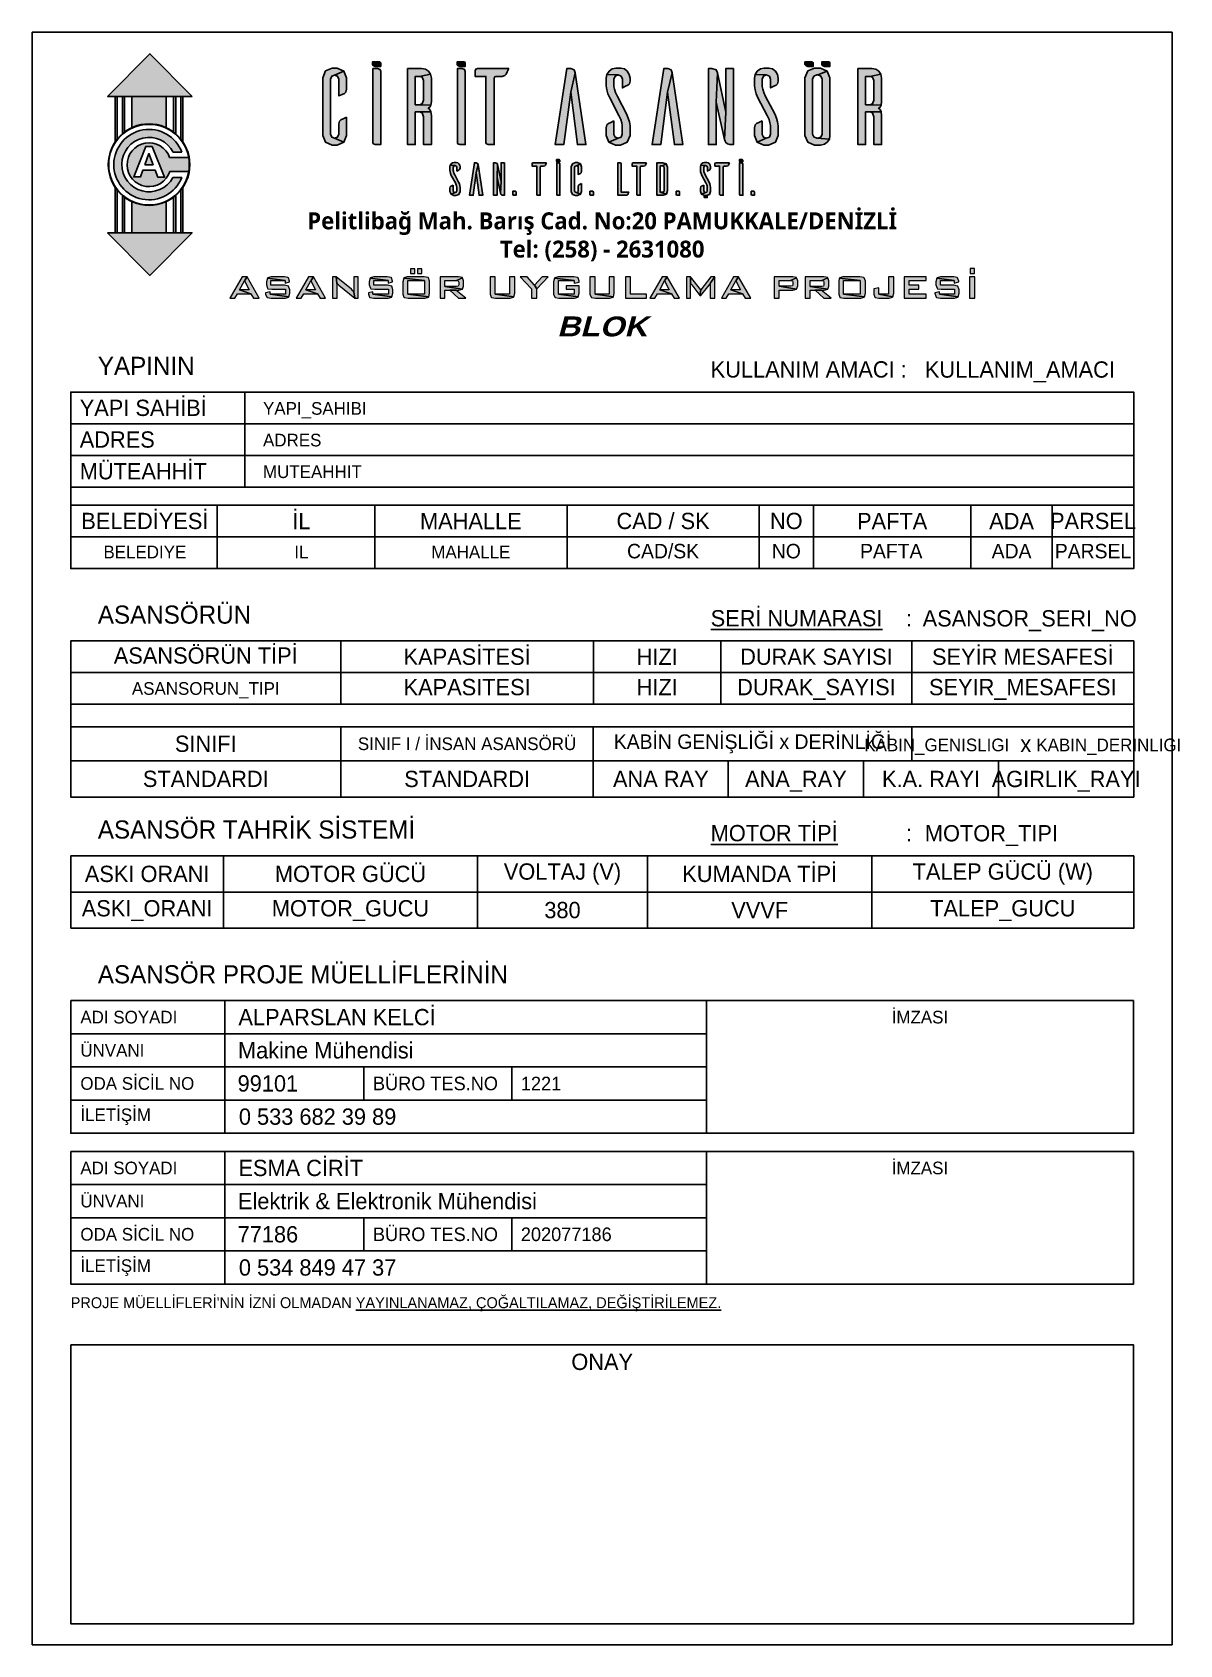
# Model space of a CAD drawing. Header units: millimetres. Extents: x 0 to 12684, y 0 to 17820.
import ezdxf
from ezdxf.enums import TextEntityAlignment as Align

# ---------------------------------------------------------------- set-up
doc = ezdxf.new("R2010")
doc.units = ezdxf.units.MM
doc.layers.add('DUVAR', color=255, linetype='Continuous', lineweight=35)
doc.layers.add('Yazılar', color=70, linetype='Continuous')
doc.styles.add('BLOK', font='', dxfattribs={"height": 0.08})
doc.styles.add('YAZI', font='seguisbi.ttf', dxfattribs={"height": 2.4})
doc.styles.add('Yazı_Başlık', font='seguisbi.ttf', dxfattribs={"height": 180})
doc.styles.get('BLOK').set_extended_font_data('Arial Black', italic=True)

msp = doc.modelspace()

# ---------------------------------------------------------------- texts
at = {"color": 0, "char_height": 200, "attachment_point": 4, "style": 'Yazı_Başlık', "bg_fill": 2}
for s, insert in [('YAPININ               ', (725, 14133)), ('ASANSÖRÜN', (725, 11383)), ('ASANSÖR TAHRİK SİSTEMİ', (725, 9008)), ('ASANSÖR PROJE MÜELLİFLERİNİN', (725, 7408))]:
    msp.add_mtext(s, dxfattribs=dict(at, insert=insert))
at = {"color": 0}
for s, insert, char_height, width, attachment_point, style in [('YAPI SAHİBİ               ', (525, 13668), 180, 2450, 4, 'Yazı_Başlık'), ('{\\C256;ADRES}', (525, 13318), 180, 2450, 4, 'Yazı_Başlık'), ('{\\C256;MÜTEAHHİT}', (525, 12968), 180, 2450, 4, 'Yazı_Başlık'), ('BELEDİYESİ             ', (1245, 12418), 180, 1600, 5, 'Yazı_Başlık'), ('İL             ', (2975, 12418), 180, 1620, 5, 'Yazı_Başlık'), ('MAHALLE            ', (4848, 12418), 180, 2125.96, 5, 'Yazı_Başlık'), ('CAD / SK', (6973, 12418), 180, 2124.04, 5, 'Yazı_Başlık'), ('NO', (8335, 12418), 180, 2124.04, 5, 'Yazı_Başlık'), ('PAFTA{\\H0.75x; }            ', (9505, 12418), 180, 1740, 5, 'Yazı_Başlık'), ('ADA            ', (10825, 12418), 180, 900, 5, 'Yazı_Başlık'), ('PARSEL            ', (11725, 12418), 180, 900, 5, 'Yazı_Başlık'), ('ADI SOYADI', (532, 6935), 140, 1596.51, 4, 'Yazı_Başlık'), ('ALPARSLAN KELCİ', (2279, 6935), 180, 3796.39, 4, 'YAZI'), ('İMZASI', (9812, 6935), 140, 4721.4, 5, 'Yazı_Başlık'), ('ÜNVANI', (532, 6568), 140, 1596.51, 4, 'Yazı_Başlık'), ('Makine Mühendisi', (2274, 6568), 180, 5177.56, 4, 'YAZI'), ('ODA SİCİL NO', (532, 6202), 140, 1596.51, 4, 'Yazı_Başlık'), ('99101', (2270, 6202), 180, 969.99, 4, 'YAZI'), ('BÜRO TES.NO', (3766, 6202), 150, 1535.13, 4, 'YAZI'), ('1221        ', (5401, 6202), 150, 1650.39, 4, 'YAZI'), ('İLETİŞİM', (532, 5835), 140, 1496.51, 4, 'Yazı_Başlık'), ('0 533 682 39 89', (2284, 5835), 180, 3796.39, 4, 'YAZI'), ('ESMA CİRİT', (2279, 5268), 180, 3796.39, 4, 'YAZI'), ('İMZASI', (9812, 5268), 140, 4721.4, 5, 'Yazı_Başlık'), ('ADI SOYADI', (532, 5268), 140, 1596.51, 4, 'Yazı_Başlık'), ('ÜNVANI', (532, 4902), 140, 1596.51, 4, 'Yazı_Başlık'), ('Elektrik & Elektronik Mühendisi', (2274, 4902), 180, 5177.56, 4, 'YAZI'), ('ODA SİCİL NO', (532, 4535), 140, 1596.51, 4, 'Yazı_Başlık'), ('BÜRO TES.NO', (3766, 4535), 150, 1535.13, 4, 'YAZI'), ('77186', (2270, 4535), 180, 969.99, 4, 'YAZI'), ('202077186', (5401, 4535), 150, 1627.59, 4, 'YAZI'), ('İLETİŞİM', (532, 4168), 140, 1496.51, 4, 'Yazı_Başlık'), ('0 534 849 47 37', (2284, 4168), 180, 3796.39, 4, 'YAZI'), ("PROJE MÜELLİFLERİ'NİN İZNİ OLMADAN {\\LYAYINLANAMAZ, ÇOĞALTILAMAZ, DEĞİŞTİRİLEMEZ.}", (425, 3840), 120, 11748.08, 1, 'YAZI')]:
    msp.add_mtext(s, dxfattribs=dict(at, insert=insert, char_height=char_height, width=width, attachment_point=attachment_point, style=style))
at = {"attachment_point": 5, "style": 'Yazı_Başlık'}
for s, insert, char_height, width in [('ASANSÖRÜN TİPİ', (1918, 10931), 180, 2985.96), ('KAPASİTESİ', (4807, 10918), 180, 2985.96), ('SEYİR MESAFESİ', (10949, 10918), 180, 2985.96), ('HIZI', (6908, 10918), 180, 1410), ('DURAK SAYISI', (8668, 10918), 180, 2985.96), ('SINIFI', (1918, 9956), 180, 2985.96), ('{\\C0;SINIF I / İNSAN ASANSÖRÜ}', (4806, 9956), 140, 2985.96), ('KABİN GENİŞLİĞİ x DERİNLİĞİ', (7962, 9956), 160, 3522.35), ('{\\C0; x }', (10949, 9956), 180, 2451.69), ('STANDARDI', (1918, 9568), 180, 2985.96), ('ANA RAY', (6948, 9568), 180, 1493.51), ('K.A. RAYI', (9935, 9568), 180, 1493.51), ('ASKI ORANI', (1270, 8518), 180, 1690), ('MOTOR GÜCÜ', (3518, 8518), 180, 2805.96), ('VOLTAJ (V)', (5861, 8518), 180, 1880), ('KUMANDA TİPİ', (8041, 8518), 180, 2480), ('TALEP GÜCÜ (W)', (10728, 8518), 180, 2894.04), ('380', (5861, 8118), 180, 1880), ('VVVF', (8041, 8118), 180, 2480)]:
    msp.add_mtext(s, dxfattribs=dict(at, insert=insert, char_height=char_height, width=width))
at = {"layer": 'DUVAR', "color": 0, "insert": (6300, 15559), "char_height": 187.528, "width": 6818.36, "attachment_point": 5, "style": 'YAZI'}
msp.add_mtext('{\\fSegoe UI Semibold|b0|i0|c0|p34;Pelitlibağ Mah. Barış Cad. No:20 PAMUKKALE/DENİZLİ   \\fSegoe UI Semibold|b0|i0|c162|p34;\\P\\fSegoe UI Semibold|b0|i0|c0|p34;Tel: (258) - 2631080}', dxfattribs=at)
at = {"layer": 'Yazılar'}
for tag, text, height, style, p in [('BLOK', '', 220, 'BLOK', (6300, 14459)), ('BELEDIYE', 'BELEDİYESİ', 140, 'YAZI', (1245, 12006)), ('IL', 'İL', 140, 'YAZI', (2975, 12006)), ('MAHALLE', 'MAHALLE', 140, 'YAZI', (4848, 12006)), ('CAD/SK', 'CAD. / SK.', 160, 'YAZI', (6973, 12006)), ('NO', '66B', 160, 'YAZI', (8335, 12006)), ('PAFTA', 'PAFTA', 160, 'YAZI', (9495, 12006)), ('ADA', 'ADA', 160, 'YAZI', (10825, 12006)), ('PARSEL', 'PARSEL', 160, 'YAZI', (11725, 12006)), ('ASANSORUN_TIPI', 'Makine Daireli', 140, 'YAZI', (1918, 10498)), ('KAPASITESI', '10 KİŞİLİK / 800 KG', 180, 'YAZI', (4807, 10493)), ('HIZI', '1,0 m / sn', 180, 'YAZI', (6908, 10493)), ('DURAK_SAYISI', '5', 180, 'YAZI', (8668, 10493)), ('SEYIR_MESAFESI', '11,2 m', 180, 'YAZI', (10949, 10493)), ('STANDARDI', 'EN81-1+A3', 180, 'YAZI', (4807, 9478)), ('ANA_RAY', '90x75x16', 180, 'YAZI', (8441, 9478)), ('AGIRLIK_RAYI', '50x50x5', 180, 'YAZI', (11428, 9478)), ('ASKI_ORANI', '1 : 1', 180, 'YAZI', (1270, 8049)), ('MOTOR_GUCU', '7,5 kW', 180, 'YAZI', (3518, 8049)), ('TALEP_GUCU', '####', 180, 'YAZI', (10728, 8049))]:
    msp.add_attdef(tag, text=text, height=height, dxfattribs=dict(at, style=style)).set_placement(p, align=Align.CENTER)
at = {"layer": 'Yazılar', "style": 'YAZI'}
for tag, p, s in [('YAPI_SAHIBI', (2551, 13593), 'YAPI SAHİBİ'), ('ADRES', (2551, 13243), 'ADRES'), ('MUTEAHHIT', (2551, 12893), 'MÜTEAHHİT'), ('KABIN_DERINLIGI', (11099, 9874), '1400 mm')]:
    msp.add_attdef(tag, p, s, height=140, dxfattribs=at)
msp.add_attdef('KABIN_GENISLIGI', text='1400 mm', height=140, dxfattribs=at).set_placement((10799, 9874), align=Align.RIGHT)

# ---------------------------------------------------------------- blocks, each defined once
blk = doc.blocks.new('Cirit Asansör')
h = blk.add_hatch(color=256)
h.dxf.hatch_style = 1
h.paths.add_polyline_path([(9.64, 23.76), (9.3, 23.93), (9.13, 24.1), (9.13, 24.61), (10.32, 24.61), (10.49, 24.61), (10.66, 24.44), (10.66, 23.76)])
h = blk.add_hatch(color=256)
h.dxf.hatch_style = 1
h.paths.add_polyline_path([(25.23, 23.76), (24.89, 23.93), (24.72, 24.1), (24.72, 24.61), (25.9, 24.61), (26.07, 24.61), (26.24, 24.44), (26.24, 23.76)])
h = blk.add_hatch(color=256)
h.dxf.hatch_style = 1
h.paths.add_polyline_path([(89.32, 23.76), (88.99, 23.93), (88.82, 24.1), (88.82, 24.61), (90, 24.61), (90.17, 24.61), (90.34, 24.44), (90.34, 23.76)])
h = blk.add_hatch(color=256)
h.dxf.hatch_style = 1
h.paths.add_polyline_path([(92.4, 23.76), (92.07, 23.93), (91.9, 24.1), (91.9, 24.61), (93.08, 24.61), (93.25, 24.61), (93.42, 24.44), (93.42, 23.76)])
h = blk.add_hatch(color=256)
h.dxf.hatch_style = 1
h.paths.add_polyline_path([(79.12, 0.03), (78.99, 0.07), (78.92, 0.2), (78.92, 0.79), (79.42, 0.79), (79.49, 0.76), (79.52, 0.69), (79.52, 0.03)])
h.paths.add_polyline_path([(77.14, 6.02), (77.33, 5.96), (77.4, 5.79), (77.4, 0.03), (76.94, 0.03), (76.81, 0.07), (76.77, 0.17), (76.77, 6.02)])
h.paths.add_polyline_path([(74.92, 6.02), (72.44, 6.02), (72.3, 5.96), (72.24, 5.86), (72.24, 5.43), (73.1, 5.43), (73.1, 0.17), (73.17, 0.07), (73.3, 0.03), (73.76, 0.03), (73.76, 5.26), (73.79, 5.36), (73.89, 5.43), (74.39, 5.43), (74.62, 5.46), (74.72, 5.59), (74.79, 5.76)])
h.paths.add_polyline_path([(70.72, 6.06), (70.32, 6.06), (70.02, 5.99), (69.79, 5.82), (69.62, 5.56), (70.48, 5.53), (70.75, 5.43), (70.85, 5.2), (70.85, 4.5), (71.08, 4.63), (71.28, 4.7), (71.38, 4.83), (71.44, 5.03), (71.44, 5.26), (71.38, 5.56), (71.21, 5.82), (70.98, 5.99)])
h.paths.add_polyline_path([(69.62, 5.56), (69.56, 5.26), (69.56, 4.67), (69.59, 4.33), (69.69, 4.04), (69.82, 3.71), (70.55, 2.32), (70.72, 1.99), (70.78, 1.75), (70.82, 1.52), (70.82, 0.86), (70.75, 0.63), (70.48, 0.53), (69.76, 0.23), (70.29, 0), (70.68, 0), (71.21, 0.2), (71.44, 0.76), (71.44, 1.49), (71.38, 1.82), (71.31, 2.12), (71.18, 2.45), (70.45, 3.81), (70.29, 4.14), (70.22, 4.4), (70.19, 4.63), (70.19, 5.2), (70.29, 5.43), (70.48, 5.53)])
h.paths.add_polyline_path([(70.19, 1.89), (69.92, 1.79), (69.72, 1.69), (69.62, 1.59), (69.56, 1.36), (69.56, 0.73), (69.76, 0.23), (70.48, 0.53), (70.29, 0.63), (70.19, 0.83)], flags=17)
h.paths.add_polyline_path([(65.29, 0.03), (65.16, 0.07), (65.12, 0.2), (65.12, 0.79), (65.62, 0.79), (65.69, 0.76), (65.72, 0.69), (65.72, 0.03)])
h.paths.add_polyline_path([(62.64, 6.02), (61.55, 6.02), (61.55, 0.03), (62.64, 0.03), (62.71, 0.03), (63.3, 0.26), (62.15, 0.6), (62.15, 5.46), (62.58, 5.46), (63.27, 5.82)])
h.paths.add_polyline_path([(63.27, 5.82), (62.58, 5.46), (62.81, 5.36), (62.87, 5.06), (62.87, 0.99), (62.81, 0.69), (62.58, 0.6), (62.15, 0.6), (63.3, 0.26), (63.5, 0.89), (63.5, 5.16), (63.5, 5.23)])
h.paths.add_polyline_path([(59.63, 6.02), (57.15, 6.02), (57.02, 5.96), (56.98, 5.86), (56.98, 5.43), (57.84, 5.43), (57.84, 0.17), (57.88, 0.07), (58.01, 0.03), (58.47, 0.03), (58.47, 5.26), (58.54, 5.36), (58.64, 5.43), (59.1, 5.43), (59.33, 5.46), (59.43, 5.59), (59.53, 5.76)])
h.paths.add_polyline_path([(54.8, 6.02), (54.37, 6.02), (54.37, 0.03), (55.83, 0.03), (56.06, 0.07), (56.16, 0.2), (56.26, 0.36), (56.35, 0.63), (54.96, 0.63), (54.96, 5.86), (54.93, 5.96)])
h.paths.add_polyline_path([(49.41, 0.03), (49.27, 0.07), (49.21, 0.2), (49.21, 0.79), (49.74, 0.79), (49.77, 0.76), (49.84, 0.69), (49.84, 0.03)])
h.paths.add_polyline_path([(46.92, 6.06), (46.53, 6.06), (46, 5.86), (46, 5.82), (45.77, 5.29), (45.77, 3.01), (45.77, 0.76), (46, 0.2), (46.53, 0), (46.92, 0), (47.45, 0.23), (46.73, 0.53), (46.49, 0.63), (46.39, 0.86), (46.39, 3.01), (46.39, 5.2), (46.49, 5.43), (46.73, 5.49), (47.45, 5.82)])
h.paths.add_polyline_path([(47.45, 5.82), (46.73, 5.49), (46.96, 5.43), (47.02, 5.2), (47.02, 3.87), (47.29, 3.97), (47.49, 4.07), (47.59, 4.17), (47.65, 4.4), (47.65, 5.29)])
h.paths.add_polyline_path([(47.65, 2.18), (47.39, 2.08), (47.22, 1.99), (47.09, 1.89), (47.02, 1.65), (47.02, 0.86), (46.96, 0.63), (46.73, 0.53), (47.45, 0.23), (47.65, 0.76)])
h.paths.add_polyline_path([(43.45, 6.02), (43.61, 5.96), (43.68, 5.79), (43.68, 0.03), (43.25, 0.03), (43.12, 0.07), (43.08, 0.17), (43.08, 6.02)])
h.paths.add_polyline_path([(41.2, 6.02), (38.72, 6.02), (38.58, 5.96), (38.55, 5.86), (38.55, 5.43), (39.41, 5.43), (39.41, 0.17), (39.44, 0.07), (39.58, 0.03), (40.04, 0.03), (40.04, 5.26), (40.11, 5.36), (40.21, 5.43), (40.67, 5.43), (40.9, 5.46), (41, 5.59), (41.1, 5.76)])
h.paths.add_polyline_path([(35.18, 0.03), (35.04, 0.07), (34.98, 0.2), (34.98, 0.79), (35.47, 0.79), (35.54, 0.76), (35.61, 0.69), (35.61, 0.03)])
h.paths.add_polyline_path([(31.77, 6.02), (31.47, 6.02), (31.47, 0.03), (32.1, 0.03), (32.1, 3.38), (32.2, 5.69), (32.1, 5.92)])
h.paths.add_polyline_path([(33.46, 6.02), (32.83, 6.02), (32.83, 2.58), (32.76, 0.43), (32.79, 0.3), (32.86, 0.17), (32.96, 0.07), (33.19, 0.03), (33.46, 0.03)])
h.paths.add_polyline_path([(32.2, 5.69), (32.1, 3.38), (32.76, 0.43), (32.83, 2.58)])
h.paths.add_polyline_path([(28.26, 6.02), (27.93, 6.02), (27.04, 0.03), (27.7, 0.03), (28.26, 4.17), (28.59, 5.69), (28.52, 5.92)])
h.paths.add_polyline_path([(28.59, 5.69), (28.26, 4.17), (28.79, 0.03), (29.45, 0.03)])
h.paths.add_polyline_path([(24.55, 6.06), (24.19, 6.06), (23.89, 5.99), (23.63, 5.82), (23.46, 5.56), (24.36, 5.53), (24.59, 5.43), (24.69, 5.2), (24.69, 4.5), (24.95, 4.63), (25.12, 4.7), (25.25, 4.83), (25.28, 5.03), (25.28, 5.26), (25.22, 5.56), (25.08, 5.82), (24.85, 5.99)])
h.paths.add_polyline_path([(23.46, 5.56), (23.4, 5.26), (23.4, 4.67), (23.46, 4.33), (23.53, 4.04), (23.66, 3.71), (24.42, 2.32), (24.55, 1.99), (24.62, 1.75), (24.69, 1.52), (24.69, 0.86), (24.59, 0.63), (24.36, 0.53), (23.63, 0.23), (24.16, 0), (24.52, 0), (25.08, 0.2), (25.28, 0.76), (25.28, 1.49), (25.25, 1.82), (25.15, 2.12), (25.02, 2.45), (24.29, 3.81), (24.16, 4.14), (24.06, 4.4), (24.02, 4.63), (24.02, 5.2), (24.12, 5.43), (24.36, 5.53)])
h.paths.add_polyline_path([(24.02, 1.89), (23.76, 1.79), (23.59, 1.69), (23.46, 1.59), (23.4, 1.36), (23.4, 0.73), (23.63, 0.23), (24.36, 0.53), (24.12, 0.63), (24.02, 0.83)], flags=17)
h.paths.add_polyline_path([(101.16, 23.36), (98.58, 23.36), (98.58, 9.37), (100, 9.37), (100, 15.39), (100.76, 15.39), (102.88, 15.39), (102.68, 15.82), (102.38, 16.08), (102.68, 16.28), (102.88, 16.65), (100, 16.71), (100, 21.94), (100.76, 21.94), (102.81, 22.34), (102.45, 22.87), (101.86, 23.27)])
h.paths.add_polyline_path([(102.81, 22.34), (100.76, 21.94), (101.29, 21.81), (101.52, 21.21), (101.52, 17.54), (101.29, 16.91), (100.76, 16.71), (100, 16.71), (102.88, 16.65), (102.95, 17.31), (102.95, 21.64)])
h.paths.add_polyline_path([(102.88, 15.39), (100.76, 15.39), (101.29, 15.22), (101.52, 14.5), (101.52, 9.37), (102.95, 9.37), (102.95, 14.73)])
h.paths.add_polyline_path([(91.7, 23.46), (90.6, 23.46), (89.35, 22.93), (88.82, 21.68), (88.82, 11.05), (89.35, 9.8), (90.6, 9.27), (91.7, 9.27), (92.39, 9.43), (92.92, 9.83), (93.32, 10.36), (91, 10.53), (90.47, 10.79), (90.24, 11.32), (90.24, 21.45), (90.47, 21.97), (91, 22.21), (91.2, 22.21), (92.92, 22.9)])
h.paths.add_polyline_path([(92.92, 22.9), (91.2, 22.21), (91.76, 21.97), (91.99, 21.45), (91.99, 11.32), (91.76, 10.76), (91.2, 10.53), (91, 10.53), (93.32, 10.36), (93.42, 11.05), (93.42, 21.68)])
h.paths.add_polyline_path([(82.17, 23.46), (81.31, 23.46), (80.61, 23.3), (80.01, 22.87), (79.65, 22.31), (81.7, 22.21), (82.27, 21.97), (82.5, 21.45), (82.5, 19.82), (83.09, 20.12), (83.52, 20.32), (83.79, 20.59), (83.89, 21.08), (83.89, 21.61), (83.75, 22.31), (83.39, 22.9), (82.86, 23.3)])
h.paths.add_polyline_path([(79.65, 22.31), (79.52, 21.61), (79.52, 20.19), (79.62, 19.46), (79.82, 18.73), (80.15, 17.97), (81.84, 14.73), (82.2, 14), (82.36, 13.4), (82.46, 12.87), (82.46, 11.29), (82.27, 10.76), (81.7, 10.53), (80.01, 9.83), (81.24, 9.27), (82.1, 9.27), (82.13, 9.27), (83.39, 9.8), (83.89, 11.05), (83.89, 12.81), (83.79, 13.57), (83.56, 14.26), (83.26, 15.03), (81.57, 18.24), (81.24, 18.96), (81.04, 19.56), (80.94, 20.09), (80.94, 21.45), (81.17, 21.97), (81.7, 22.21)])
h.paths.add_polyline_path([(80.94, 13.74), (80.35, 13.44), (79.92, 13.24), (79.65, 13.01), (79.52, 12.48), (79.52, 11.05), (80.01, 9.83), (81.7, 10.53), (81.17, 10.76), (80.94, 11.25)], flags=17)
h.paths.add_polyline_path([(71.68, 23.36), (71.05, 23.36), (71.05, 9.37), (72.47, 9.37), (72.47, 17.21), (72.7, 22.6), (72.47, 23.13)])
h.paths.add_polyline_path([(75.65, 23.36), (74.22, 23.36), (74.22, 15.32), (73.99, 10.29), (74.09, 10.03), (74.26, 9.73), (74.52, 9.5), (74.99, 9.37), (75.65, 9.37)])
h.paths.add_polyline_path([(72.7, 22.6), (72.47, 17.21), (73.99, 10.29), (74.22, 15.32)])
h.paths.add_polyline_path([(63.54, 23.36), (62.81, 23.36), (60.66, 9.37), (62.24, 9.37), (63.5, 19.03), (64.33, 22.6), (64.16, 23.13)])
h.paths.add_polyline_path([(64.33, 22.6), (63.5, 19.03), (64.76, 9.37), (66.32, 9.37)])
h.paths.add_polyline_path([(54.87, 23.46), (54.01, 23.46), (53.31, 23.3), (52.75, 22.87), (52.35, 22.31), (54.4, 22.21), (54.96, 21.97), (55.2, 21.45), (55.2, 19.82), (55.79, 20.12), (56.22, 20.32), (56.49, 20.59), (56.59, 21.08), (56.59, 21.61), (56.45, 22.31), (56.09, 22.9), (55.56, 23.3)])
h.paths.add_polyline_path([(52.35, 22.31), (52.22, 21.61), (52.22, 20.19), (52.32, 19.46), (52.52, 18.73), (52.85, 17.97), (54.53, 14.73), (54.9, 14), (55.06, 13.4), (55.16, 12.87), (55.16, 11.29), (54.96, 10.76), (54.4, 10.53), (52.71, 9.83), (53.94, 9.27), (54.83, 9.27), (56.09, 9.8), (56.59, 11.05), (56.59, 12.81), (56.49, 13.57), (56.26, 14.26), (55.96, 15.03), (54.27, 18.24), (53.94, 18.96), (53.74, 19.56), (53.64, 20.09), (53.64, 21.45), (53.87, 21.97), (54.4, 22.21)])
h.paths.add_polyline_path([(53.64, 13.74), (53.05, 13.44), (52.62, 13.24), (52.35, 13.01), (52.22, 12.48), (52.22, 11.05), (52.71, 9.83), (54.4, 10.53), (53.87, 10.76), (53.64, 11.25)], flags=17)
h.paths.add_polyline_path([(45.7, 23.36), (44.94, 23.36), (42.82, 9.37), (44.38, 9.37), (45.67, 19.03), (46.46, 22.6), (46.29, 23.13)])
h.paths.add_polyline_path([(46.46, 22.6), (45.67, 19.03), (46.89, 9.37), (48.48, 9.37)])
h.paths.add_polyline_path([(34.25, 23.36), (28.49, 23.36), (28.16, 23.27), (28.06, 22.93), (28.06, 21.94), (30.05, 21.94), (30.05, 9.7), (30.15, 9.5), (30.48, 9.37), (31.57, 9.37), (31.57, 21.61), (31.67, 21.84), (31.9, 21.94), (33.03, 21.94), (33.55, 22.07), (33.79, 22.34), (33.98, 22.77)])
h.paths.add_polyline_path([(25.65, 23.36), (26.11, 23.2), (26.24, 22.84), (26.24, 9.37), (25.22, 9.37), (24.88, 9.5), (24.79, 9.7), (24.79, 23.36)])
h.paths.add_polyline_path([(18.2, 23.36), (15.62, 23.36), (15.62, 9.37), (17.04, 9.37), (17.04, 15.39), (17.8, 15.39), (19.92, 15.39), (19.72, 15.82), (19.42, 16.08), (19.72, 16.28), (19.92, 16.65), (17.04, 16.71), (17.04, 21.94), (17.8, 21.94), (19.85, 22.34), (19.49, 22.87), (18.9, 23.27)])
h.paths.add_polyline_path([(19.85, 22.34), (17.8, 21.94), (18.33, 21.81), (18.56, 21.21), (18.56, 17.54), (18.33, 16.91), (17.8, 16.71), (17.04, 16.71), (19.92, 16.65), (19.99, 17.31), (19.99, 21.64)])
h.paths.add_polyline_path([(19.92, 15.39), (17.8, 15.39), (18.33, 15.22), (18.56, 14.5), (18.56, 9.37), (19.99, 9.37), (19.99, 14.73)])
h.paths.add_polyline_path([(10.09, 23.36), (10.56, 23.2), (10.66, 22.84), (10.66, 9.37), (9.63, 9.37), (9.33, 9.5), (9.23, 9.7), (9.23, 23.36)])
h.paths.add_polyline_path([(2.65, 23.46), (1.75, 23.46), (0.5, 22.93), (0, 21.68), (0, 16.38), (0, 16.35), (0, 11.05), (0.5, 9.8), (1.75, 9.27), (2.65, 9.27), (3.87, 9.83), (2.18, 10.53), (1.65, 10.76), (1.42, 11.29), (1.42, 16.35), (1.42, 16.38), (1.42, 21.45), (1.65, 21.97), (2.18, 22.14), (3.87, 22.9)])
h.paths.add_polyline_path([(3.87, 22.9), (2.18, 22.14), (2.71, 21.97), (2.95, 21.45), (2.95, 18.33), (3.54, 18.6), (3.97, 18.8), (4.24, 19.06), (4.37, 19.56), (4.37, 21.68)])
h.paths.add_polyline_path([(4.37, 14.43), (3.77, 14.13), (3.34, 13.93), (3.08, 13.7), (2.95, 13.17), (2.95, 11.29), (2.71, 10.76), (2.18, 10.53), (3.87, 9.83), (4.37, 11.05)])
h = blk.add_hatch(color=256)
h.dxf.hatch_style = 1
h.paths.add_polyline_path([(43.23, 6.22), (43.1, 6.26), (43.07, 6.39), (43.07, 6.6), (43.56, 6.6), (43.63, 6.57), (43.66, 6.5), (43.66, 6.22)])
h = blk.add_hatch(color=256)
h.dxf.hatch_style = 1
h.paths.add_polyline_path([(76.92, 6.22), (76.79, 6.26), (76.76, 6.39), (76.76, 6.6), (77.25, 6.6), (77.32, 6.57), (77.35, 6.5), (77.35, 6.22)])
h = blk.add_hatch(color=256)
h.dxf.hatch_style = 1
h.paths.add_polyline_path([(70.4, -0.38), (70.27, -0.35), (70.24, -0.22), (70.24, 0), (70.73, 0), (70.8, -0.03), (70.83, -0.1), (70.83, -0.38)])
for points in [[(9.64, 23.76), (9.3, 23.93), (9.3, 23.93), (9.13, 24.1), (9.13, 24.1), (9.13, 24.61), (10.32, 24.61), (10.49, 24.61), (10.49, 24.61), (10.66, 24.44), (10.66, 24.44), (10.66, 23.76), (9.64, 23.76), (9.64, 23.76)], [(25.23, 23.76), (24.89, 23.93), (24.89, 23.93), (24.72, 24.1), (24.72, 24.1), (24.72, 24.61), (25.9, 24.61), (26.07, 24.61), (26.07, 24.61), (26.24, 24.44), (26.24, 24.44), (26.24, 23.76), (25.23, 23.76), (25.23, 23.76)], [(89.32, 23.76), (88.99, 23.93), (88.99, 23.93), (88.82, 24.1), (88.82, 24.1), (88.82, 24.61), (90, 24.61), (90.17, 24.61), (90.17, 24.61), (90.34, 24.44), (90.34, 24.44), (90.34, 23.76), (89.32, 23.76), (89.32, 23.76)], [(92.4, 23.76), (92.07, 23.93), (92.07, 23.93), (91.9, 24.1), (91.9, 24.1), (91.9, 24.61), (93.08, 24.61), (93.25, 24.61), (93.25, 24.61), (93.42, 24.44), (93.42, 24.44), (93.42, 23.76), (92.4, 23.76), (92.4, 23.76)], [(2.65, 23.46), (1.75, 23.46), (0.5, 22.93), (0.5, 22.93), (0, 21.68), (0, 16.38), (0, 16.35), (0, 11.05), (0.5, 9.8), (0.5, 9.8), (1.75, 9.27), (2.65, 9.27), (3.87, 9.83), (2.18, 10.53), (1.65, 10.76), (1.42, 11.29), (1.42, 16.35), (1.42, 16.38), (1.42, 21.45), (1.65, 21.97), (2.18, 22.14), (3.87, 22.9)], [(3.87, 22.9), (2.18, 22.14), (2.71, 21.97), (2.95, 21.45), (2.95, 18.33), (3.54, 18.6), (3.97, 18.8), (4.24, 19.06), (4.37, 19.56), (4.37, 21.68)], [(10.09, 23.36), (10.56, 23.2), (10.56, 23.2), (10.66, 22.84), (10.66, 22.84), (10.66, 9.37), (9.63, 9.37), (9.33, 9.5), (9.33, 9.5), (9.23, 9.7), (9.23, 9.7), (9.23, 23.36), (10.09, 23.36), (10.09, 23.36)], [(18.2, 23.36), (15.62, 23.36), (15.62, 9.37), (17.04, 9.37), (17.04, 15.39), (17.8, 15.39), (19.92, 15.39), (19.72, 15.82), (19.42, 16.08), (19.72, 16.28), (19.92, 16.65), (17.04, 16.71), (17.04, 21.94), (17.8, 21.94), (19.85, 22.34), (19.49, 22.87), (18.9, 23.27)], [(19.85, 22.34), (17.8, 21.94), (18.33, 21.81), (18.56, 21.21), (18.56, 17.54), (18.33, 16.91), (17.8, 16.71), (17.04, 16.71), (19.92, 16.65), (19.99, 17.31), (19.99, 21.64)], [(25.65, 23.36), (26.11, 23.2), (26.11, 23.2), (26.24, 22.84), (26.24, 22.84), (26.24, 9.37), (25.22, 9.37), (24.88, 9.5), (24.88, 9.5), (24.79, 9.7), (24.79, 9.7), (24.79, 23.36), (25.65, 23.36), (25.65, 23.36)], [(34.25, 23.36), (28.49, 23.36), (28.16, 23.27), (28.06, 22.93), (28.06, 21.94), (30.05, 21.94), (30.05, 9.7), (30.15, 9.5), (30.48, 9.37), (31.57, 9.37), (31.57, 21.61), (31.67, 21.84), (31.9, 21.94), (33.03, 21.94), (33.55, 22.07), (33.79, 22.34), (33.98, 22.77)], [(45.7, 23.36), (44.94, 23.36), (42.82, 9.37), (44.38, 9.37), (45.67, 19.03), (46.46, 22.6), (46.29, 23.13)], [(46.46, 22.6), (45.67, 19.03), (46.89, 9.37), (48.48, 9.37)], [(52.35, 22.31), (52.22, 21.61), (52.22, 20.19), (52.32, 19.46), (52.52, 18.73), (52.85, 17.97), (54.53, 14.73), (54.9, 14), (55.06, 13.4), (55.16, 12.87), (55.16, 11.29), (54.96, 10.76), (54.4, 10.53), (52.71, 9.83), (53.94, 9.27), (54.83, 9.27), (54.83, 9.27), (56.09, 9.8), (56.59, 11.05), (56.59, 12.81), (56.49, 13.57), (56.26, 14.26), (55.96, 15.03), (54.27, 18.24), (53.94, 18.96), (53.74, 19.56), (53.64, 20.09), (53.64, 21.45), (53.87, 21.97), (54.4, 22.21)], [(54.87, 23.46), (54.01, 23.46), (53.31, 23.3), (52.75, 22.87), (52.35, 22.31), (54.4, 22.21), (54.96, 21.97), (55.2, 21.45), (55.2, 19.82), (55.79, 20.12), (56.22, 20.32), (56.49, 20.59), (56.59, 21.08), (56.59, 21.61), (56.45, 22.31), (56.09, 22.9), (55.56, 23.3)], [(63.54, 23.36), (62.81, 23.36), (60.66, 9.37), (62.24, 9.37), (63.5, 19.03), (64.33, 22.6), (64.16, 23.13)], [(64.33, 22.6), (63.5, 19.03), (64.76, 9.37), (66.32, 9.37)], [(71.68, 23.36), (71.05, 23.36), (71.05, 9.37), (72.47, 9.37), (72.47, 17.21), (72.7, 22.6), (72.47, 23.13)], [(72.7, 22.6), (72.47, 17.21), (73.99, 10.29), (74.22, 15.32)], [(75.65, 23.36), (74.22, 23.36), (74.22, 15.32), (73.99, 10.29), (74.09, 10.03), (74.26, 9.73), (74.52, 9.5), (74.99, 9.37), (75.65, 9.37)], [(79.65, 22.31), (79.52, 21.61), (79.52, 20.19), (79.62, 19.46), (79.82, 18.73), (80.15, 17.97), (81.84, 14.73), (82.2, 14), (82.36, 13.4), (82.46, 12.87), (82.46, 11.29), (82.27, 10.76), (81.7, 10.53), (80.01, 9.83), (81.24, 9.27), (82.1, 9.27), (82.13, 9.27), (83.39, 9.8), (83.89, 11.05), (83.89, 12.81), (83.79, 13.57), (83.56, 14.26), (83.26, 15.03), (81.57, 18.24), (81.24, 18.96), (81.04, 19.56), (80.94, 20.09), (80.94, 21.45), (81.17, 21.97), (81.7, 22.21)], [(82.17, 23.46), (81.31, 23.46), (80.61, 23.3), (80.01, 22.87), (79.65, 22.31), (81.7, 22.21), (82.27, 21.97), (82.5, 21.45), (82.5, 19.82), (83.09, 20.12), (83.52, 20.32), (83.79, 20.59), (83.89, 21.08), (83.89, 21.61), (83.75, 22.31), (83.39, 22.9), (82.86, 23.3)], [(91.7, 23.46), (90.6, 23.46), (89.35, 22.93), (89.35, 22.93), (88.82, 21.68), (88.82, 11.05), (88.82, 11.05), (89.35, 9.8), (90.6, 9.27), (91.7, 9.27), (92.39, 9.43), (92.92, 9.83), (93.32, 10.36), (91, 10.53), (90.47, 10.79), (90.24, 11.32), (90.24, 21.45), (90.47, 21.97), (91, 22.21), (91.2, 22.21), (92.92, 22.9)], [(92.92, 22.9), (91.2, 22.21), (91.76, 21.97), (91.99, 21.45), (91.99, 11.32), (91.76, 10.76), (91.2, 10.53), (91, 10.53), (93.32, 10.36), (93.42, 11.05), (93.42, 21.68)], [(101.16, 23.36), (98.58, 23.36), (98.58, 9.37), (100, 9.37), (100, 15.39), (100.76, 15.39), (102.88, 15.39), (102.68, 15.82), (102.38, 16.08), (102.68, 16.28), (102.88, 16.65), (100, 16.71), (100, 21.94), (100.76, 21.94), (102.81, 22.34), (102.45, 22.87), (101.86, 23.27)], [(102.81, 22.34), (100.76, 21.94), (101.29, 21.81), (101.52, 21.21), (101.52, 17.54), (101.29, 16.91), (100.76, 16.71), (100, 16.71), (102.88, 16.65), (102.95, 17.31), (102.95, 21.64)], [(19.92, 15.39), (17.8, 15.39), (18.33, 15.22), (18.56, 14.5), (18.56, 9.37), (19.99, 9.37), (19.99, 14.73)], [(102.88, 15.39), (100.76, 15.39), (101.29, 15.22), (101.52, 14.5), (101.52, 9.37), (102.95, 9.37), (102.95, 14.73)], [(4.37, 14.43), (3.77, 14.13), (3.34, 13.93), (3.08, 13.7), (2.95, 13.17), (2.95, 11.29), (2.71, 10.76), (2.18, 10.53), (3.87, 9.83), (4.37, 11.05)], [(53.64, 13.74), (53.05, 13.44), (52.62, 13.24), (52.35, 13.01), (52.22, 12.48), (52.22, 11.05), (52.71, 9.83), (54.4, 10.53), (53.87, 10.76), (53.64, 11.25)], [(80.94, 13.74), (80.35, 13.44), (79.92, 13.24), (79.65, 13.01), (79.52, 12.48), (79.52, 11.05), (80.01, 9.83), (81.7, 10.53), (81.17, 10.76), (80.94, 11.25)], [(24.55, 6.06), (24.19, 6.06), (23.89, 5.99), (23.63, 5.82), (23.46, 5.56), (24.36, 5.53), (24.59, 5.43), (24.69, 5.2), (24.69, 4.5), (24.95, 4.63), (25.12, 4.7), (25.25, 4.83), (25.28, 5.03), (25.28, 5.26), (25.22, 5.56), (25.08, 5.82), (24.85, 5.99)], [(28.26, 6.02), (27.93, 6.02), (27.04, 0.03), (27.7, 0.03), (28.26, 4.17), (28.59, 5.69), (28.52, 5.92)], [(31.77, 6.02), (31.47, 6.02), (31.47, 0.03), (32.1, 0.03), (32.1, 3.38), (32.2, 5.69), (32.1, 5.92)], [(33.46, 6.02), (32.83, 6.02), (32.83, 2.58), (32.76, 0.43), (32.79, 0.3), (32.86, 0.17), (32.96, 0.07), (33.19, 0.03), (33.46, 0.03)], [(41.2, 6.02), (38.72, 6.02), (38.58, 5.96), (38.55, 5.86), (38.55, 5.43), (39.41, 5.43), (39.41, 0.17), (39.44, 0.07), (39.58, 0.03), (40.04, 0.03), (40.04, 5.26), (40.11, 5.36), (40.21, 5.43), (40.67, 5.43), (40.9, 5.46), (41, 5.59), (41.1, 5.76)], [(43.23, 6.22), (43.1, 6.26), (43.1, 6.26), (43.07, 6.39), (43.07, 6.39), (43.07, 6.6), (43.56, 6.6), (43.63, 6.57), (43.63, 6.57), (43.66, 6.5), (43.66, 6.5), (43.66, 6.22), (43.23, 6.22), (43.23, 6.22)], [(43.45, 6.02), (43.61, 5.96), (43.61, 5.96), (43.68, 5.79), (43.68, 5.79), (43.68, 0.03), (43.25, 0.03), (43.12, 0.07), (43.12, 0.07), (43.08, 0.17), (43.08, 0.17), (43.08, 6.02), (43.45, 6.02), (43.45, 6.02)], [(46.92, 6.06), (46.53, 6.06), (46, 5.86), (46, 5.82), (45.77, 5.29), (45.77, 3.01), (45.77, 3.01), (45.77, 0.76), (46, 0.2), (46, 0.2), (46.53, 0), (46.92, 0), (47.45, 0.23), (46.73, 0.53), (46.49, 0.63), (46.39, 0.86), (46.39, 3.01), (46.39, 3.01), (46.39, 5.2), (46.49, 5.43), (46.73, 5.49), (47.45, 5.82)], [(54.8, 6.02), (54.37, 6.02), (54.37, 0.03), (55.83, 0.03), (56.06, 0.07), (56.16, 0.2), (56.26, 0.36), (56.35, 0.63), (54.96, 0.63), (54.96, 5.86), (54.93, 5.96)], [(59.63, 6.02), (57.15, 6.02), (57.02, 5.96), (56.98, 5.86), (56.98, 5.43), (57.84, 5.43), (57.84, 0.17), (57.88, 0.07), (58.01, 0.03), (58.47, 0.03), (58.47, 5.26), (58.54, 5.36), (58.64, 5.43), (59.1, 5.43), (59.33, 5.46), (59.43, 5.59), (59.53, 5.76)], [(62.64, 6.02), (61.55, 6.02), (61.55, 0.03), (62.64, 0.03), (62.71, 0.03), (63.3, 0.26), (62.15, 0.6), (62.15, 5.46), (62.58, 5.46), (63.27, 5.82)], [(70.72, 6.06), (70.32, 6.06), (70.02, 5.99), (69.79, 5.82), (69.62, 5.56), (70.48, 5.53), (70.75, 5.43), (70.85, 5.2), (70.85, 4.5), (71.08, 4.63), (71.28, 4.7), (71.38, 4.83), (71.44, 5.03), (71.44, 5.26), (71.38, 5.56), (71.21, 5.82), (70.98, 5.99)], [(74.92, 6.02), (72.44, 6.02), (72.3, 5.96), (72.24, 5.86), (72.24, 5.43), (73.1, 5.43), (73.1, 0.17), (73.17, 0.07), (73.3, 0.03), (73.76, 0.03), (73.76, 5.26), (73.79, 5.36), (73.89, 5.43), (74.39, 5.43), (74.62, 5.46), (74.72, 5.59), (74.79, 5.76)], [(76.92, 6.22), (76.79, 6.26), (76.79, 6.26), (76.76, 6.39), (76.76, 6.39), (76.76, 6.6), (77.25, 6.6), (77.32, 6.57), (77.32, 6.57), (77.35, 6.5), (77.35, 6.5), (77.35, 6.22), (76.92, 6.22), (76.92, 6.22)], [(77.14, 6.02), (77.33, 5.96), (77.33, 5.96), (77.4, 5.79), (77.4, 5.79), (77.4, 0.03), (76.94, 0.03), (76.81, 0.07), (76.81, 0.07), (76.77, 0.17), (76.77, 0.17), (76.77, 6.02), (77.14, 6.02), (77.14, 6.02)], [(23.46, 5.56), (23.4, 5.26), (23.4, 4.67), (23.46, 4.33), (23.53, 4.04), (23.66, 3.71), (24.42, 2.32), (24.55, 1.99), (24.62, 1.75), (24.69, 1.52), (24.69, 0.86), (24.59, 0.63), (24.36, 0.53), (23.63, 0.23), (24.16, 0), (24.52, 0), (24.52, 0), (25.08, 0.2), (25.28, 0.76), (25.28, 1.49), (25.25, 1.82), (25.15, 2.12), (25.02, 2.45), (24.29, 3.81), (24.16, 4.14), (24.06, 4.4), (24.02, 4.63), (24.02, 5.2), (24.12, 5.43), (24.36, 5.53)], [(28.59, 5.69), (28.26, 4.17), (28.79, 0.03), (29.45, 0.03)], [(32.2, 5.69), (32.1, 3.38), (32.76, 0.43), (32.83, 2.58)], [(47.45, 5.82), (46.73, 5.49), (46.96, 5.43), (47.02, 5.2), (47.02, 3.87), (47.29, 3.97), (47.49, 4.07), (47.59, 4.17), (47.65, 4.4), (47.65, 5.29)], [(63.27, 5.82), (62.58, 5.46), (62.81, 5.36), (62.87, 5.06), (62.87, 0.99), (62.81, 0.69), (62.58, 0.6), (62.15, 0.6), (63.3, 0.26), (63.5, 0.89), (63.5, 5.16), (63.5, 5.23)], [(69.62, 5.56), (69.56, 5.26), (69.56, 4.67), (69.59, 4.33), (69.69, 4.04), (69.82, 3.71), (70.55, 2.32), (70.72, 1.99), (70.78, 1.75), (70.82, 1.52), (70.82, 0.86), (70.75, 0.63), (70.48, 0.53), (69.76, 0.23), (70.29, 0), (70.68, 0), (70.68, 0), (71.21, 0.2), (71.44, 0.76), (71.44, 1.49), (71.38, 1.82), (71.31, 2.12), (71.18, 2.45), (70.45, 3.81), (70.29, 4.14), (70.22, 4.4), (70.19, 4.63), (70.19, 5.2), (70.29, 5.43), (70.48, 5.53)], [(24.02, 1.89), (23.76, 1.79), (23.59, 1.69), (23.46, 1.59), (23.4, 1.36), (23.4, 0.73), (23.63, 0.23), (24.36, 0.53), (24.12, 0.63), (24.02, 0.83)], [(35.18, 0.03), (35.04, 0.07), (35.04, 0.07), (34.98, 0.2), (34.98, 0.2), (34.98, 0.79), (35.47, 0.79), (35.54, 0.76), (35.54, 0.76), (35.61, 0.69), (35.61, 0.69), (35.61, 0.03), (35.18, 0.03), (35.18, 0.03)], [(47.65, 2.18), (47.39, 2.08), (47.22, 1.99), (47.09, 1.89), (47.02, 1.65), (47.02, 0.86), (46.96, 0.63), (46.73, 0.53), (47.45, 0.23), (47.65, 0.76)], [(49.41, 0.03), (49.27, 0.07), (49.27, 0.07), (49.21, 0.2), (49.21, 0.2), (49.21, 0.79), (49.74, 0.79), (49.77, 0.76), (49.77, 0.76), (49.84, 0.69), (49.84, 0.69), (49.84, 0.03), (49.41, 0.03), (49.41, 0.03)], [(65.29, 0.03), (65.16, 0.07), (65.16, 0.07), (65.12, 0.2), (65.12, 0.2), (65.12, 0.79), (65.62, 0.79), (65.69, 0.76), (65.69, 0.76), (65.72, 0.69), (65.72, 0.69), (65.72, 0.03), (65.29, 0.03), (65.29, 0.03)], [(70.19, 1.89), (69.92, 1.79), (69.72, 1.69), (69.62, 1.59), (69.56, 1.36), (69.56, 0.73), (69.76, 0.23), (70.48, 0.53), (70.29, 0.63), (70.19, 0.83)], [(70.4, -0.38), (70.27, -0.35), (70.27, -0.35), (70.24, -0.22), (70.24, -0.22), (70.24, 0), (70.73, 0), (70.8, -0.03), (70.8, -0.03), (70.83, -0.1), (70.83, -0.1), (70.83, -0.38), (70.4, -0.38), (70.4, -0.38)], [(79.12, 0.03), (78.99, 0.07), (78.99, 0.07), (78.92, 0.2), (78.92, 0.2), (78.92, 0.79), (79.42, 0.79), (79.49, 0.76), (79.49, 0.76), (79.52, 0.69), (79.52, 0.69), (79.52, 0.03), (79.12, 0.03), (79.12, 0.03)]]:
    blk.add_lwpolyline(points, close=True)
blk = doc.blocks.new('A$C07f04f2d')
h = blk.add_hatch(color=256)
h.dxf.hatch_style = 1
h.paths.add_polyline_path([(8231, 329), (8184, 329), (8184, 274), (8231, 274)])
h.paths.add_polyline_path([(8235, 237), (8176, 237), (8176, 0), (8235, 0)])
h.paths.add_polyline_path([(8001, 237), (7862, 237), (7855, 237), (7818, 227), (7815, 223), (8008, 197), (8008, 168), (8059, 183), (8059, 186), (8059, 190), (8045, 227), (8041, 230)])
h.paths.add_polyline_path([(7815, 223), (7804, 183), (7804, 157), (7804, 150), (7818, 110), (7822, 106), (7862, 99), (8012, 99), (8012, 44), (7844, 44), (8052, 15), (8063, 55), (8063, 88), (8063, 95), (8048, 135), (8045, 135), (8001, 146), (7855, 146), (7855, 197), (8008, 197)])
h.paths.add_polyline_path([(7844, 73), (7793, 62), (7793, 55), (7796, 47), (7807, 11), (7811, 7), (7855, 0), (8001, 0), (8012, 0), (8048, 11), (8052, 15), (7844, 44)])
h.paths.add_polyline_path([(7698, 237), (7453, 237), (7453, 0), (7698, 0), (7698, 44), (7508, 44), (7508, 102), (7617, 102), (7617, 146), (7508, 146), (7508, 197), (7698, 197)])
h.paths.add_polyline_path([(7340, 237), (7281, 237), (7281, 44), (7175, 44), (7329, 15), (7340, 55)])
h.paths.add_polyline_path([(7175, 117), (7117, 106), (7117, 55), (7117, 47), (7128, 11), (7135, 7), (7175, 0), (7281, 0), (7289, 0), (7325, 11), (7329, 15), (7175, 44)])
h.paths.add_polyline_path([(6963, 237), (6788, 237), (6777, 237), (6741, 227), (6737, 223), (6967, 197), (6967, 44), (6784, 44), (7015, 15), (7026, 55), (7026, 183), (7026, 190), (7011, 227), (7007, 230)])
h.paths.add_polyline_path([(6737, 223), (6730, 183), (6730, 55), (6730, 47), (6741, 11), (6744, 7), (6788, 0), (6963, 0), (6974, 0), (7011, 11), (7015, 15), (6784, 44), (6784, 197), (6967, 197)])
h.paths.add_polyline_path([(6565, 237), (6361, 237), (6361, 0), (6415, 0), (6415, 91), (6470, 91), (6536, 91), (6565, 91), (6569, 91), (6609, 102), (6415, 132), (6415, 197), (6543, 197), (6609, 227), (6609, 230)])
h.paths.add_polyline_path([(6609, 227), (6543, 197), (6562, 194), (6565, 179), (6565, 150), (6562, 135), (6543, 132), (6415, 132), (6609, 102), (6620, 135), (6620, 194)])
h.paths.add_polyline_path([(6536, 91), (6470, 91), (6565, 0), (6646, 0)])
h.paths.add_polyline_path([(6222, 237), (6017, 237), (6017, 0), (6072, 0), (6072, 91), (6222, 91), (6262, 102), (6072, 135), (6072, 197), (6196, 197), (6262, 227), (6262, 230)])
h.paths.add_polyline_path([(6262, 227), (6196, 197), (6218, 194), (6222, 179), (6222, 153), (6218, 139), (6196, 135), (6072, 135), (6262, 102), (6277, 139), (6277, 194)])
h.paths.add_polyline_path([(5623, 237), (5593, 194), (5645, 95), (5539, 95), (5666, 51), (5696, 0), (5758, 0)])
h.paths.add_polyline_path([(5623, 237), (5568, 237), (5433, 0), (5487, 0), (5517, 51), (5666, 51), (5539, 95), (5593, 194)])
h.paths.add_polyline_path([(5093, 237), (5093, 172), (5097, 161), (5107, 150), (5195, 29), (5206, 95)])
h.paths.add_polyline_path([(5093, 237), (5049, 237), (5049, 0), (5093, 0), (5093, 146), (5093, 161), (5093, 172)])
h.paths.add_polyline_path([(5360, 237), (5312, 172), (5308, 157), (5308, 146), (5308, 0), (5360, 0)])
h.paths.add_polyline_path([(5360, 237), (5316, 237), (5206, 95), (5195, 29), (5206, 29), (5297, 146), (5305, 157), (5312, 172)])
h.paths.add_polyline_path([(4833, 237), (4804, 194), (4855, 95), (4753, 95), (4881, 51), (4910, 0), (4972, 0)])
h.paths.add_polyline_path([(4833, 237), (4779, 237), (4644, 0), (4698, 0), (4728, 51), (4881, 51), (4753, 95), (4804, 194)])
h.paths.add_polyline_path([(4428, 237), (4373, 237), (4373, 0), (4607, 0), (4607, 44), (4428, 44)])
h.paths.add_polyline_path([(4249, 237), (4194, 237), (4194, 44), (4037, 44), (4242, 15), (4249, 55)])
h.paths.add_polyline_path([(4037, 237), (3979, 237), (3979, 55), (3979, 47), (3993, 11), (3997, 7), (4041, 0), (4190, 0), (4201, 0), (4238, 11), (4242, 15), (4037, 44)])
h.paths.add_polyline_path([(3803, 237), (3635, 237), (3628, 237), (3591, 227), (3588, 223), (3807, 197), (3807, 168), (3862, 179), (3862, 183), (3862, 190), (3851, 227), (3843, 230)])
h.paths.add_polyline_path([(3588, 223), (3577, 183), (3577, 55), (3577, 47), (3591, 11), (3595, 7), (3635, 0), (3803, 0), (3811, 0), (3851, 11), (3851, 15), (3632, 44), (3632, 197), (3807, 197)])
h.paths.add_polyline_path([(3862, 139), (3716, 139), (3716, 99), (3807, 99), (3807, 44), (3632, 44), (3851, 15), (3862, 55)])
h.paths.add_polyline_path([(3518, 237), (3452, 237), (3368, 146), (3394, 106)])
h.paths.add_polyline_path([(3288, 237), (3211, 237), (3336, 106), (3336, 0), (3394, 0), (3394, 106), (3368, 146)])
h.paths.add_polyline_path([(3149, 237), (3091, 237), (3091, 44), (2934, 44), (3138, 15), (3149, 55)])
h.paths.add_polyline_path([(2934, 237), (2879, 237), (2879, 55), (2879, 47), (2890, 11), (2894, 7), (2937, 0), (3087, 0), (3098, 0), (3135, 11), (3138, 15), (2934, 44)])
h.paths.add_polyline_path([(2528, 237), (2324, 237), (2324, 0), (2378, 0), (2378, 91), (2433, 91), (2499, 91), (2528, 91), (2532, 91), (2572, 102), (2378, 132), (2378, 197), (2506, 197), (2572, 227), (2572, 230)])
h.paths.add_polyline_path([(2572, 227), (2506, 197), (2525, 194), (2532, 179), (2532, 150), (2525, 135), (2506, 132), (2378, 132), (2572, 102), (2583, 135), (2583, 194)])
h.paths.add_polyline_path([(2499, 91), (2433, 91), (2528, 0), (2609, 0)])
h.paths.add_polyline_path([(2046, 325), (1998, 325), (1998, 274), (2046, 274)])
h.paths.add_polyline_path([(2123, 325), (2075, 325), (2075, 274), (2123, 274)])
h.paths.add_polyline_path([(2148, 237), (1973, 237), (1962, 237), (1925, 227), (1922, 223), (2152, 197), (2152, 44), (1969, 44), (2199, 15), (2207, 55), (2207, 183), (2207, 190), (2196, 227), (2192, 230)])
h.paths.add_polyline_path([(1922, 223), (1911, 183), (1911, 55), (1911, 47), (1925, 11), (1929, 7), (1973, 0), (2148, 0), (2159, 0), (2196, 11), (2199, 15), (1969, 44), (1969, 197), (2152, 197)])
h.paths.add_polyline_path([(1739, 237), (1604, 237), (1593, 237), (1556, 227), (1553, 223), (1750, 197), (1750, 168), (1797, 183), (1797, 186), (1797, 190), (1787, 227), (1783, 230)])
h.paths.add_polyline_path([(1553, 223), (1542, 183), (1542, 157), (1542, 150), (1556, 110), (1560, 106), (1604, 99), (1754, 99), (1754, 44), (1582, 44), (1790, 15), (1801, 55), (1801, 88), (1801, 95), (1790, 135), (1787, 135), (1743, 146), (1593, 146), (1593, 197), (1750, 197)])
h.paths.add_polyline_path([(1582, 73), (1534, 62), (1534, 55), (1534, 47), (1545, 11), (1549, 7), (1593, 0), (1743, 0), (1750, 0), (1790, 11), (1790, 15), (1582, 44)])
h.paths.add_polyline_path([(1176, 237), (1184, 168), (1195, 157), (1206, 146), (1381, 0), (1370, 73), (1359, 84), (1344, 99)])
h.paths.add_polyline_path([(1176, 237), (1136, 237), (1136, 0), (1187, 0), (1187, 128), (1187, 146), (1184, 168)])
h.paths.add_polyline_path([(1418, 237), (1370, 237), (1370, 113), (1370, 99), (1370, 73), (1381, 0), (1418, 0)])
h.paths.add_polyline_path([(924, 237), (895, 194), (946, 95), (840, 95), (968, 51), (997, 0), (1059, 0)])
h.paths.add_polyline_path([(924, 237), (870, 237), (734, 0), (789, 0), (818, 51), (968, 51), (840, 95), (895, 194)])
h.paths.add_polyline_path([(603, 237), (464, 237), (457, 237), (416, 227), (416, 223), (610, 197), (610, 168), (661, 183), (661, 186), (661, 190), (647, 227), (643, 230)])
h.paths.add_polyline_path([(416, 223), (406, 183), (406, 157), (406, 150), (416, 110), (420, 106), (464, 99), (614, 99), (614, 44), (446, 44), (654, 15), (665, 55), (665, 88), (665, 95), (650, 135), (647, 135), (603, 146), (453, 146), (453, 197), (610, 197)])
h.paths.add_polyline_path([(446, 73), (395, 62), (395, 55), (395, 47), (409, 11), (413, 7), (457, 0), (603, 0), (614, 0), (650, 11), (654, 15), (446, 44)])
h.paths.add_polyline_path([(190, 237), (161, 194), (212, 95), (106, 95), (234, 51), (263, 0), (325, 0)])
h.paths.add_polyline_path([(190, 237), (135, 237), (0, 0), (55, 0), (84, 51), (234, 51), (106, 95), (161, 194)])
at = {"lineweight": 0}
for points in [[(190, 237), (135, 237), (0, 0), (55, 0), (84, 51), (234, 51), (106, 95), (161, 194)], [(190, 237), (161, 194), (212, 95), (106, 95), (234, 51), (263, 0), (325, 0)], [(416, 223), (406, 183), (406, 157), (406, 150), (416, 110), (420, 106), (464, 99), (614, 99), (614, 44), (446, 44), (654, 15), (665, 55), (665, 88), (665, 95), (650, 135), (647, 135), (603, 146), (453, 146), (453, 197), (610, 197)], [(603, 237), (464, 237), (457, 237), (416, 227), (416, 223), (610, 197), (610, 168), (661, 183), (661, 186), (661, 190), (647, 227), (643, 230)], [(924, 237), (870, 237), (734, 0), (789, 0), (818, 51), (968, 51), (840, 95), (895, 194)], [(924, 237), (895, 194), (946, 95), (840, 95), (968, 51), (997, 0), (1059, 0)], [(1176, 237), (1136, 237), (1136, 0), (1187, 0), (1187, 128), (1187, 146), (1184, 168)], [(1176, 237), (1184, 168), (1195, 157), (1206, 146), (1381, 0), (1370, 73), (1359, 84), (1344, 99)], [(1418, 237), (1370, 237), (1370, 113), (1370, 99), (1370, 73), (1381, 0), (1418, 0)], [(1553, 223), (1542, 183), (1542, 157), (1542, 150), (1556, 110), (1560, 106), (1604, 99), (1754, 99), (1754, 44), (1582, 44), (1790, 15), (1801, 55), (1801, 88), (1801, 95), (1790, 135), (1787, 135), (1743, 146), (1593, 146), (1593, 197), (1750, 197)], [(1739, 237), (1604, 237), (1593, 237), (1556, 227), (1553, 223), (1750, 197), (1750, 168), (1797, 183), (1797, 186), (1797, 190), (1787, 227), (1783, 230)], [(1922, 223), (1911, 183), (1911, 55), (1911, 47), (1925, 11), (1929, 7), (1973, 0), (2148, 0), (2159, 0), (2196, 11), (2199, 15), (1969, 44), (1969, 197), (2152, 197)], [(2148, 237), (1973, 237), (1962, 237), (1925, 227), (1922, 223), (2152, 197), (2152, 44), (1969, 44), (2199, 15), (2207, 55), (2207, 183), (2207, 190), (2196, 227), (2192, 230)], [(2046, 325), (1998, 325), (1998, 274), (2046, 274)], [(2123, 325), (2075, 325), (2075, 274), (2123, 274)], [(2528, 237), (2324, 237), (2324, 0), (2378, 0), (2378, 91), (2433, 91), (2499, 91), (2528, 91), (2532, 91), (2572, 102), (2378, 132), (2378, 197), (2506, 197), (2572, 227), (2572, 230)], [(2572, 227), (2506, 197), (2525, 194), (2532, 179), (2532, 150), (2525, 135), (2506, 132), (2378, 132), (2572, 102), (2583, 135), (2583, 194)], [(2934, 237), (2879, 237), (2879, 55), (2879, 47), (2890, 11), (2894, 7), (2937, 0), (3087, 0), (3098, 0), (3135, 11), (3138, 15), (2934, 44)], [(3149, 237), (3091, 237), (3091, 44), (2934, 44), (3138, 15), (3149, 55)], [(3288, 237), (3211, 237), (3336, 106), (3336, 0), (3394, 0), (3394, 106), (3368, 146)], [(3518, 237), (3452, 237), (3368, 146), (3394, 106)], [(3588, 223), (3577, 183), (3577, 55), (3577, 47), (3591, 11), (3595, 7), (3635, 0), (3803, 0), (3811, 0), (3851, 11), (3851, 15), (3632, 44), (3632, 197), (3807, 197)], [(3803, 237), (3635, 237), (3628, 237), (3591, 227), (3588, 223), (3807, 197), (3807, 168), (3862, 179), (3862, 183), (3862, 190), (3851, 227), (3843, 230)], [(4037, 237), (3979, 237), (3979, 55), (3979, 47), (3993, 11), (3997, 7), (4041, 0), (4190, 0), (4201, 0), (4238, 11), (4242, 15), (4037, 44)], [(4249, 237), (4194, 237), (4194, 44), (4037, 44), (4242, 15), (4249, 55)], [(4428, 237), (4373, 237), (4373, 0), (4607, 0), (4607, 44), (4428, 44)], [(4833, 237), (4779, 237), (4644, 0), (4698, 0), (4728, 51), (4881, 51), (4753, 95), (4804, 194)], [(4833, 237), (4804, 194), (4855, 95), (4753, 95), (4881, 51), (4910, 0), (4972, 0)], [(5093, 237), (5049, 237), (5049, 0), (5093, 0), (5093, 146), (5093, 161), (5093, 172)], [(5093, 237), (5093, 172), (5097, 161), (5107, 150), (5195, 29), (5206, 95)], [(5360, 237), (5316, 237), (5206, 95), (5195, 29), (5206, 29), (5297, 146), (5305, 157), (5312, 172)], [(5360, 237), (5312, 172), (5308, 157), (5308, 146), (5308, 0), (5360, 0)], [(5623, 237), (5568, 237), (5433, 0), (5487, 0), (5517, 51), (5666, 51), (5539, 95), (5593, 194)], [(5623, 237), (5593, 194), (5645, 95), (5539, 95), (5666, 51), (5696, 0), (5758, 0)], [(6222, 237), (6017, 237), (6017, 0), (6072, 0), (6072, 91), (6222, 91), (6222, 91), (6262, 102), (6072, 135), (6072, 197), (6196, 197), (6262, 227), (6262, 230)], [(6262, 227), (6196, 197), (6218, 194), (6222, 179), (6222, 153), (6218, 139), (6196, 135), (6072, 135), (6262, 102), (6277, 139), (6277, 194)], [(6565, 237), (6361, 237), (6361, 0), (6415, 0), (6415, 91), (6470, 91), (6536, 91), (6565, 91), (6569, 91), (6609, 102), (6415, 132), (6415, 197), (6543, 197), (6609, 227), (6609, 230)], [(6609, 227), (6543, 197), (6562, 194), (6565, 179), (6565, 150), (6562, 135), (6543, 132), (6415, 132), (6609, 102), (6620, 135), (6620, 194)], [(6737, 223), (6730, 183), (6730, 55), (6730, 47), (6741, 11), (6744, 7), (6788, 0), (6963, 0), (6974, 0), (7011, 11), (7015, 15), (6784, 44), (6784, 197), (6967, 197)], [(6963, 237), (6788, 237), (6777, 237), (6741, 227), (6737, 223), (6967, 197), (6967, 44), (6784, 44), (7015, 15), (7026, 55), (7026, 183), (7026, 190), (7011, 227), (7007, 230)], [(7340, 237), (7281, 237), (7281, 44), (7175, 44), (7329, 15), (7340, 55)], [(7698, 237), (7453, 237), (7453, 0), (7698, 0), (7698, 44), (7508, 44), (7508, 102), (7617, 102), (7617, 146), (7508, 146), (7508, 197), (7698, 197)], [(7815, 223), (7804, 183), (7804, 157), (7804, 150), (7818, 110), (7822, 106), (7862, 99), (8012, 99), (8012, 44), (7844, 44), (8052, 15), (8063, 55), (8063, 88), (8063, 95), (8048, 135), (8045, 135), (8001, 146), (7855, 146), (7855, 197), (8008, 197)], [(8001, 237), (7862, 237), (7855, 237), (7818, 227), (7815, 223), (8008, 197), (8008, 168), (8059, 183), (8059, 186), (8059, 190), (8045, 227), (8041, 230)], [(8235, 237), (8176, 237), (8176, 0), (8235, 0)], [(8231, 329), (8184, 329), (8184, 274), (8231, 274)], [(446, 73), (395, 62), (395, 55), (395, 47), (409, 11), (413, 7), (457, 0), (603, 0), (614, 0), (650, 11), (654, 15), (446, 44)], [(1582, 73), (1534, 62), (1534, 55), (1534, 47), (1545, 11), (1549, 7), (1593, 0), (1743, 0), (1750, 0), (1790, 11), (1790, 15), (1582, 44)], [(2499, 91), (2433, 91), (2528, 0), (2609, 0)], [(3862, 139), (3716, 139), (3716, 99), (3807, 99), (3807, 44), (3632, 44), (3851, 15), (3862, 55)], [(6536, 91), (6470, 91), (6565, 0), (6646, 0)], [(7175, 117), (7117, 106), (7117, 55), (7117, 47), (7128, 11), (7135, 7), (7175, 0), (7281, 0), (7289, 0), (7325, 11), (7329, 15), (7175, 44)], [(7844, 73), (7793, 62), (7793, 55), (7796, 47), (7807, 11), (7811, 7), (7855, 0), (8001, 0), (8012, 0), (8048, 11), (8052, 15), (7844, 44)]]:
    blk.add_lwpolyline(points, close=True, dxfattribs=at)

# ---------------------------------------------------------------- hatches: boundary and pattern name
at = {"linetype": 'ByBlock'}
h = msp.add_hatch(color=256, dxfattribs=at)
h.paths.add_polyline_path([(1300, 17583), (833, 17110), (1767, 17110)])
h.paths.add_polyline_path([(938, 17110), (916, 17110), (916, 16607, -0.020701), (938, 16638)])
h.paths.add_polyline_path([(1019, 17110), (996, 17110), (996, 16698, -0.01649), (1019, 16717)])
h.paths.add_polyline_path([(1586, 17110), (1563, 17110), (1563, 16717, -0.01649), (1586, 16698)])
h.paths.add_polyline_path([(1666, 17110), (1644, 17110), (1644, 16638, -0.020701), (1666, 16607)])
h.paths.add_polyline_path([(1652, 16214), (1555, 16214, -4.061528), (1559, 16493), (1655, 16493, 5.388885)])
h.paths.add_polyline_path([(1735, 16436), (1519, 16436, 6.125784), (1521, 16282), (1735, 16282, 0.042174), (1742, 16357, 0.043605)])
h.paths.add_polyline_path([(1463, 16220), (1388, 16220), (1359, 16297), (1224, 16297), (1196, 16220), (1123, 16220), (1255, 16559), (1327, 16559)], flags=16)
h.paths.add_polyline_path([(1337, 16354), (1245, 16354), (1290, 16480)], flags=0)
h.paths.add_polyline_path([(1586, 16017, -0.01649), (1563, 15998), (1563, 15605), (1586, 15605)])
h.paths.add_polyline_path([(1666, 16107, -0.020701), (1644, 16077), (1644, 15605), (1666, 15605)])
h.paths.add_polyline_path([(938, 16077, -0.020701), (916, 16107), (916, 15605), (938, 15605)])
h.paths.add_polyline_path([(1019, 15998, -0.01649), (996, 16017), (996, 15605), (1019, 15605)])
h.paths.add_polyline_path([(1767, 15605), (833, 15605), (1300, 15132)])
h.paths.add_polyline_path([(1480, 15948, -0.219827), (1102, 15948), (1102, 15605), (1480, 15605)])
h.paths.add_polyline_path([(1480, 17110), (1102, 17110), (1102, 16767, -0.219827), (1480, 16767)])
h = msp.add_hatch(color=256)
h.dxf.hatch_style = 1
edge = h.paths.add_edge_path(flags=17)
edge.add_arc((1291, 16357), 445, 0, 360)
edge = h.paths.add_edge_path()
edge.add_arc((1291, 16357), 451, 0, 360)

# ---------------------------------------------------------------- linework, layer by layer
for points in [[(1767, 17110), (1300, 17583), (833, 17110)], [(938, 16638), (938, 17110), (916, 17110), (916, 16607)], [(996, 17110), (996, 16698)], [(1019, 16717), (1019, 17110)], [(1102, 17110), (1102, 16767)], [(1480, 17110), (1480, 16767)], [(1563, 16717), (1563, 17110)], [(1586, 17110), (1586, 16698)], [(1644, 16638), (1644, 17110)], [(1666, 17110), (1666, 16607)], [(1326, 16559), (1462, 16220), (1387, 16220), (1358, 16297), (1223, 16297), (1195, 16221), (1122, 16221), (1254, 16559)], [(1244, 16355), (1289, 16480), (1336, 16355)], [(916, 16107), (916, 15605), (938, 15605), (938, 16077)], [(1644, 15605), (1644, 16077)], [(1666, 16107), (1666, 15605)], [(996, 16017), (996, 15605)], [(1019, 15605), (1019, 15998)], [(1102, 15948), (1102, 15605)], [(1480, 15948), (1480, 15605)], [(1563, 15605), (1563, 15998)], [(1586, 16017), (1586, 15605)], [(833, 15605), (1767, 15605), (1300, 15132)]]:
    msp.add_lwpolyline(points, close=True, dxfattribs=at)
for points in [[(1655, 16493), (1559, 16493, 4.061528), (1555, 16214), (1652, 16214, -5.388885)], [(1735, 16436), (1519, 16436, 6.125784), (1521, 16282), (1735, 16282)]]:
    msp.add_lwpolyline(points, format="xyb", close=True, dxfattribs=at)
for points in [[(425, 13143), (12175, 13143), (12175, 13843), (425, 13843)], [(425, 13493), (2351, 13493), (2351, 13843), (425, 13843)], [(2351, 13493), (12175, 13493), (12175, 13843), (2351, 13843)], [(425, 13143), (12175, 13143), (12175, 13493), (425, 13493)], [(425, 13143), (2351, 13143), (2351, 13493), (425, 13493)], [(425, 12793), (2351, 12793), (2351, 13143), (425, 13143)], [(425, 12793), (2351, 12793), (2351, 13143), (425, 13143)], [(2351, 12793), (12175, 12793), (12175, 13143), (2351, 13143)], [(425, 11893), (2045, 11893), (2045, 12593), (425, 12593)], [(2045, 11893), (3785, 11893), (3785, 12593), (2045, 12593)], [(3785, 12593), (5911, 12593), (5911, 11893), (3785, 11893)], [(5911, 11893), (8035, 11893), (8035, 12593), (5911, 12593)], [(8635, 12593), (8035, 12593), (8035, 11893), (8635, 11893)], [(8635, 11893), (11275, 11893), (11275, 12593), (8635, 12593)], [(10375, 11893), (11275, 11893), (11275, 12593), (10375, 12593)], [(11275, 11893), (12175, 11893), (12175, 12593), (11275, 12593)], [(11275, 11893), (12175, 11893), (12175, 12593), (11275, 12593)], [(2045, 12243), (425, 12243), (425, 11893), (2045, 11893)], [(3785, 12243), (2045, 12243), (2045, 11893), (3785, 11893)], [(5911, 12243), (3785, 12243), (3785, 11893), (5911, 11893)], [(8635, 12243), (5911, 12243), (5911, 11893), (8635, 11893)], [(10375, 12243), (8635, 12243), (8635, 11893), (10375, 11893)], [(11275, 12243), (10375, 12243), (10375, 11893), (11275, 11893)], [(12175, 12243), (11275, 12243), (11275, 11893), (12175, 11893)], [(425, 10743), (12175, 10743), (12175, 11093), (425, 11093)], [(425, 10393), (3411, 10393), (3411, 11093), (425, 11093)], [(3411, 10393), (6203, 10393), (6203, 11093), (3411, 11093)], [(6203, 10393), (7613, 10393), (7613, 11093), (6203, 11093)], [(7613, 10393), (9723, 10393), (9723, 11093), (7613, 11093)], [(9723, 10393), (12175, 10393), (12175, 11093), (9723, 11093)], [(425, 10393), (12175, 10393), (12175, 10743), (425, 10743)], [(425, 10143), (3411, 10143), (3411, 9768), (425, 9768)], [(3411, 10143), (6201, 10143), (6201, 9768), (3411, 9768)], [(6201, 10143), (9723, 10143), (9723, 9768), (6201, 9768)], [(9723, 10143), (12175, 10143), (12175, 9768), (9723, 9768)], [(425, 9368), (6201, 9368), (6201, 9768), (425, 9768)], [(425, 9768), (3411, 9768), (3411, 9368), (425, 9368)], [(6201, 9768), (9188, 9768), (9188, 9368), (6201, 9368)], [(9188, 9768), (7694, 9768), (7694, 9368), (9188, 9368)], [(12175, 9768), (9188, 9768), (9188, 9368), (12175, 9368)], [(12175, 9768), (10681, 9768), (10681, 9368), (12175, 9368)], [(425, 7918), (2115, 7918), (2115, 8718), (425, 8718)], [(425, 8318), (12175, 8318), (12175, 8718), (425, 8718)], [(2115, 7918), (4921, 7918), (4921, 8718), (2115, 8718)], [(4921, 7918), (6801, 7918), (6801, 8718), (4921, 8718)], [(6801, 7918), (9281, 7918), (9281, 8718), (6801, 8718)], [(9281, 7918), (12175, 7918), (12175, 8718), (9281, 8718)], [(425, 7118), (2128, 7118), (2128, 6751), (425, 6751)], [(2128, 7118), (7452, 7118), (7452, 6751), (2128, 6751)], [(12173, 7118), (7452, 7118), (7452, 5652), (12173, 5652)], [(425, 6751), (2128, 6751), (2128, 6385), (425, 6385)], [(2128, 6751), (7452, 6751), (7452, 6385), (2128, 6385)], [(425, 6385), (2128, 6385), (2128, 6018), (425, 6018)], [(2128, 6385), (3666, 6385), (3666, 6018), (2128, 6018)], [(2128, 6385), (3666, 6385), (3666, 6018), (2128, 6018)], [(3666, 6385), (5301, 6385), (5301, 6018), (3666, 6018)], [(5301, 6385), (7452, 6385), (7452, 6018), (5301, 6018)], [(425, 6018), (2128, 6018), (2128, 5652), (425, 5652)], [(2128, 6018), (7452, 6018), (7452, 5652), (2128, 5652)], [(425, 5452), (2128, 5452), (2128, 5085), (425, 5085)], [(2128, 5452), (7452, 5452), (7452, 5085), (2128, 5085)], [(12173, 5452), (7452, 5452), (7452, 3985), (12173, 3985)], [(12173, 5452), (7452, 5452), (7452, 3985), (12173, 3985)], [(425, 5085), (2128, 5085), (2128, 4718), (425, 4718)], [(2128, 5085), (7452, 5085), (7452, 4718), (2128, 4718)], [(425, 4718), (2128, 4718), (2128, 4352), (425, 4352)], [(2128, 4718), (7452, 4718), (7452, 4352), (2128, 4352)], [(3666, 4718), (5301, 4718), (5301, 4352), (3666, 4352)], [(425, 4352), (2128, 4352), (2128, 3985), (425, 3985)], [(2128, 4352), (7452, 4352), (7452, 3985), (2128, 3985)], [(425, 3314), (12173, 3314), (12174, 232), (425, 232)]]:
    msp.add_lwpolyline(points, close=True)
at = {"color": 0}
msp.add_lwpolyline([(425, 13143), (12175, 13143), (12175, 13143), (425, 13143)], close=True, dxfattribs=at)
at = {"linetype": 'ByBlock'}
for radius in [451, 445]:
    msp.add_circle((1291, 16357), radius, dxfattribs=at)

# ---------------------------------------------------------------- block references
at = {"xscale": 60, "yscale": 60, "zscale": 60}
msp.add_blockref('Cirit Asansör', (3212, 16016), dxfattribs=at)
msp.add_blockref('A$C07f04f2d', (2184, 14880))

msp.set_redraw_order([(e.dxf.handle, doc.entitydb.next_handle()) for e in msp.query("TEXT MTEXT ATTDEF DIMENSION ARC_DIMENSION")])  # texts and dimensions are drawn at this point

# ---------------------------------------------------------------- next in the draw order: texts
at = {"color": 0, "char_height": 180, "width": 4555.82, "attachment_point": 4, "line_spacing_factor": 0.96, "style": 'Yazı_Başlık', "bg_fill": 2}
for s, insert in [('KULLANIM AMACI :', (7499, 14093)), ('{\\LSERİ NUMARASI}^I:', (7499, 11343)), ('{\\LMOTOR TİPİ}^I^I:', (7499, 8968))]:
    msp.add_mtext(s, dxfattribs=dict(at, insert=insert))

# ---------------------------------------------------------------- next in the draw order: linework, layer by layer
for points in [[(0, 0), (12600, 0), (12600, 17820), (0, 17820)], [(425, 13843), (12175, 13843), (12175, 11893), (425, 11893)], [(425, 11093), (12175, 11093), (12175, 9368), (425, 9368)]]:
    msp.add_lwpolyline(points, close=True)

# ---------------------------------------------------------------- next in the draw order: texts
at = {"layer": 'Yazılar', "style": 'YAZI'}
for tag, p, s in [('KULLANIM_AMACI', (9867, 14003), 'KONUT + İŞYERİ'), ('ASANSOR_SERI_NO', (9842, 11253), '1111'), ('MOTOR_TIPI', (9867, 8878), 'DİŞLİLİ')]:
    msp.add_attdef(tag, p, s, height=180, dxfattribs=at)

# ---------------------------------------------------------------- next in the draw order: texts
at = {"color": 0, "insert": (6300, 3034), "char_height": 180, "attachment_point": 8, "style": 'Yazı_Başlık', "bg_fill": 2}
msp.add_mtext('ONAY', dxfattribs=at)

doc.saveas('drawing.dxf')
